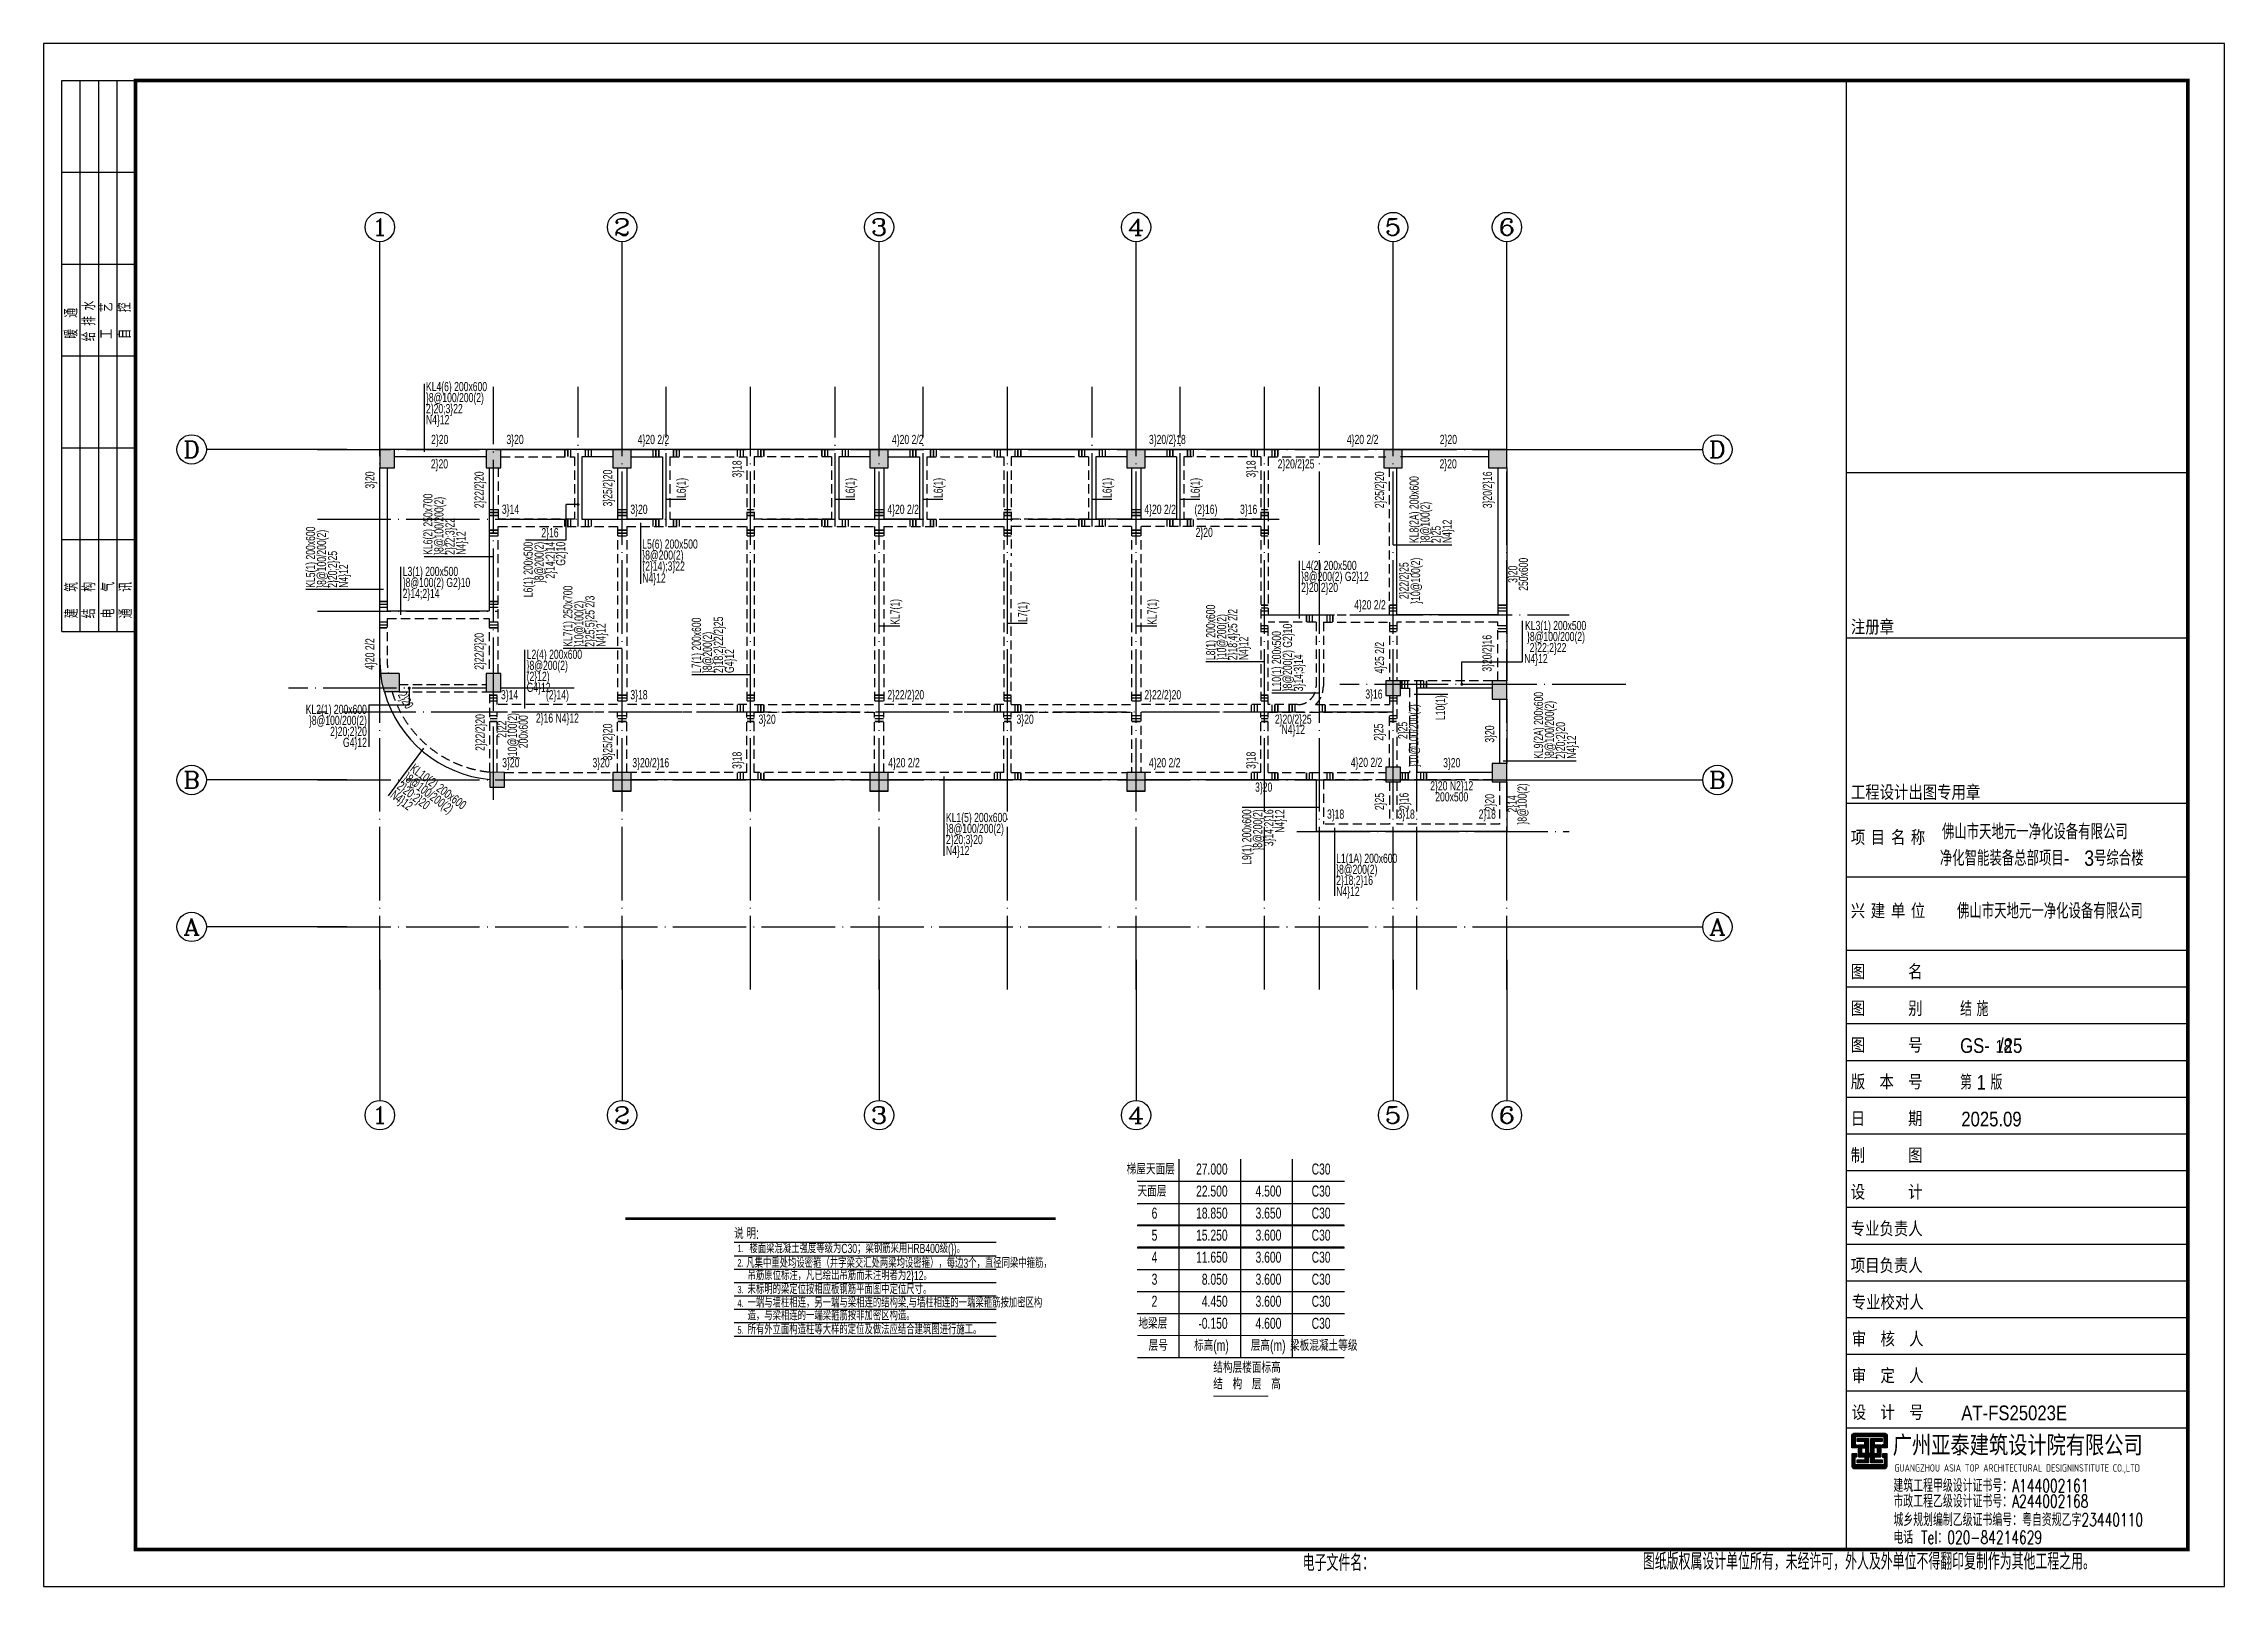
# Model space of a CAD drawing. Extents: x 299218 to 746073, y -331171 to -40619.
# Drawn here: x 597473 to 656873, y -208619 to -166619 of the extents above; entities that cross this region are included whole.
import ezdxf
from ezdxf.enums import TextEntityAlignment as Align

# ---------------------------------------------------------------- set-up
doc = ezdxf.new("R2010")
doc.units = 0
doc.header["$LTSCALE"] = 1000
doc.header["$MEASUREMENT"] = 0
doc.linetypes.add('DASHED', pattern=[0.375, 0.25, -0.125])
doc.linetypes.add('DOTE', pattern=[2.42, 2, -0.2, 0.02, -0.2])
for name, color, linetype in [('13', 4, 'Continuous'), ('14', 2, 'Continuous'), ('_0', 7, 'Continuous'), ('AXIS', 3, 'Continuous'), ('AXIS_TEXT', 7, 'Continuous'), ('DIM_SYMB', 3, 'Continuous'), ('DOTE', 1, 'Continuous'), ('PUB_TITLE', 4, 'Continuous'), ('TEXT', 7, 'Continuous'), ('X向主梁密箍', 7, 'Continuous'), ('X向主梁编号', 6, 'Continuous'), ('X向主梁钢筋', 7, 'Continuous'), ('X向主梁集中标注', 7, 'Continuous'), ('X向次梁密箍', 7, 'Continuous'), ('X向次梁编号', 7, 'Continuous'), ('X向次梁钢筋', 7, 'Continuous'), ('X向次梁集中标注', 7, 'Continuous'), ('Y向主梁密箍', 7, 'Continuous'), ('Y向主梁编号', 6, 'Continuous'), ('Y向主梁钢筋', 2, 'Continuous'), ('Y向主梁集中标注', 2, 'Continuous'), ('Y向次梁密箍', 7, 'Continuous'), ('Y向次梁编号', 7, 'Continuous'), ('Y向次梁钢筋', 7, 'Continuous'), ('Y向次梁集中标注', 7, 'Continuous'), ('柱线', 2, 'Continuous'), ('梁实线', 4, 'Continuous'), ('梁楼面标高', 7, 'Continuous'), ('梁虚线', 4, 'DASHED'), ('节点大样钢筋', 6, 'Continuous')]:
    doc.layers.add(name, color=color, linetype=linetype)
doc.styles.add('_HZTXT', font='gs_txt.shx', dxfattribs={"width": 0.8, "bigfont": 'gs_hztxt.shx'})
doc.styles.add('_TCH_AXIS', font='COMPLEX', dxfattribs={"bigfont": 'GBCBIG'})
doc.styles.add('COMPLEX', font='COMPLEX')
doc.styles.add('GS_Rein', font='GS_TXT.shx', dxfattribs={"width": 0.7, "bigfont": 'GS_HZTXT.shx'})
doc.styles.add('HT', font='')
doc.styles.add('HZTXT', font='txt.shx', dxfattribs={"bigfont": 'hztxt.shx'})
doc.styles.add('hztxt0', font='romans.shx', dxfattribs={"bigfont": 'gbcbig0.shx'})
doc.styles.get("Standard").update_dxf_attribs({"font": 'gbenor.shx', "bigfont": 'gbcbig.shx'})
doc.styles.add('宋体', font='')
doc.styles.get('HT').set_extended_font_data('SimHei')
doc.styles.get('宋体').set_extended_font_data('SimSun')

msp = doc.modelspace()

# ---------------------------------------------------------------- texts
at = {"layer": '13', "color": 2, "style": '_HZTXT', "width": 0.85}
msp.add_text('18', height=350, dxfattribs=at).set_placement((650638.4, -194090.9))
at = {"layer": 'TEXT', "style": 'GS_Rein', "width": 0.7}
for s, height, p in [('说 明:', 300, (616279.2, -199158.7, 300)), ('1.', 200, (616373, -199519.2, 300)), ('2.', 200, (616370.2, -199912.2, 300)), (' 凡集中重处均设密箍（井字梁交汇处两梁均设密箍），每边3个，直径同梁中箍筋，', 250, (616547.4, -199945.7, 300)), ('吊筋原位标注，凡已绘出吊筋而未注明者为2}12。', 250, (616647.5, -200280.1, 300)), ('3.', 200, (616370.2, -200640.8, 300)), ('未标明的梁定位按相应板钢筋平面图中定位尺寸。', 250, (616646.5, -200660.4, 300)), ('一端与墙柱相连，另一端与梁相连的结构梁,与墙柱相连的一端梁箍筋按加密区构', 250, (616646.5, -201025.9, 300)), ('4.', 200, (616370.2, -201010.7, 300)), ('造，与梁相连的一端梁箍筋按非加密区构造。', 250, (616647.5, -201373.6, 300)), ('5.', 200, (616370.2, -201739.8, 300)), ('所有外立面构造柱等大样的定位及做法应结合建筑图进行施工。', 250, (616646.5, -201754.9, 300))]:
    msp.add_text(s, height=height, dxfattribs=at).set_placement(p)
at = {"layer": 'TEXT', "color": 4, "style": 'GS_Rein', "width": 0.7}
msp.add_text('楼面梁混凝土强度等级为C30；梁钢筋采用HRB400级(})。', height=250, dxfattribs=at).set_placement((616698.8, -199545.6))
at = {"layer": 'X向主梁编号', "color": 91, "style": 'GS_Rein', "width": 0.7}
for s, p in [('KL4(6) 200x600', (607887.4, -175830)), ('KL1(5) 200x600', (622051.1, -187562))]:
    msp.add_text(s, height=250, dxfattribs=at).set_placement(p, align=Align.TOP_LEFT)
for s, p in [('KL3(1) 200x500', (639490, -182335.7)), ('KL2(1) 200x600', (606277.7, -184618.1))]:
    msp.add_text(s, height=250, dxfattribs=at).set_placement(p, align=Align.TOP_RIGHT)
msp.add_text('KL10(2) 200x600', height=250, rotation=323, dxfattribs=at).set_placement((607583.9, -186204.7), align=Align.TOP_LEFT)
at = {"layer": 'X向主梁钢筋', "color": 91, "style": 'GS_Rein', "width": 0.7}
for s, p in [('2}20', (608027.6, -177595.6)), ('3}20', (610080.4, -177595.6)), ('4}20 2/2', (613655.4, -177595.6)), ('4}20 2/2', (620580.4, -177595.6)), ('3}20/2}18', (627580.4, -177595.6)), ('3}20', (609964.2, -186395.6)), ('3}20', (612423.2, -186395.6)), ('3}20/2}16', (613509.2, -186395.6)), ('4}20 2/2', (620479.4, -186395.6)), ('4}20 2/2', (627580.4, -186395.6))]:
    msp.add_text(s, height=250, dxfattribs=at).set_placement(p, align=Align.BOTTOM_LEFT)
for s, p in [('4}20 2/2', (633830.4, -177595.6)), ('2}20', (635971.1, -177595.6)), ('4}20 2/2', (633937.9, -186385.9)), ('3}20', (636062.5, -186395.6))]:
    msp.add_text(s, height=250, dxfattribs=at).set_placement(p, align=Align.BOTTOM_RIGHT)
for s, p in [('2}20', (608255.4, -177935.6)), ('2}20/2}25', (631587.2, -177935.6)), ('2}20', (635730.4, -177935.6)), ('3}20', (630705.4, -186735.6)), ('2}20 N2}12', (635827.8, -186699.8)), ('200x500', (635827.8, -186999.8))]:
    msp.add_text(s, height=250, dxfattribs=at).set_placement(p, align=Align.TOP_CENTER)
msp.add_text('2}20', height=250, rotation=299.815315, dxfattribs=at).set_placement((607050.2, -184386.7), align=Align.BOTTOM_LEFT)
at = {"layer": 'X向主梁集中标注', "color": 91, "style": 'GS_Rein', "width": 0.7}
for s, p in [('}8@100/200(2)', (607887.4, -176130)), ('2}20;3}22', (607887.4, -176430)), ('N4}12', (607887.4, -176730)), ('}8@100/200(2)', (622051.1, -187862)), ('2}20;3}20', (622051.1, -188162)), ('N4}12', (622051.1, -188462))]:
    msp.add_text(s, height=250, dxfattribs=at).set_placement(p, align=Align.TOP_LEFT)
for s, p in [('}8@100/200(2)', (639456.4, -182635.7)), ('2}22;2}22', (638951.5, -182935.7)), ('N4}12', (638440, -183235.7)), ('}8@100/200(2)', (606277.7, -184918.1)), ('2}20;2}20', (606277.7, -185218.1)), ('G4}12', (606277.7, -185518.1))]:
    msp.add_text(s, height=250, dxfattribs=at).set_placement(p, align=Align.TOP_RIGHT)
for s, p in [('}8@100/200(2)', (607404.8, -186445.4)), ('N4}12', (607046.6, -186926.8)), ('2}20;2}20', (607225.7, -186686.1))]:
    msp.add_text(s, height=250, rotation=323, dxfattribs=at).set_placement(p, align=Align.TOP_LEFT)
at = {"layer": 'X向次梁编号', "color": 91, "style": 'GS_Rein', "width": 0.7}
for s, p in [('L5(6) 200x500', (613780.4, -180118.1)), ('L3(1) 200x500', (607255.4, -180863.1)), ('L4(2) 200x500', (631728.4, -180699.5)), ('L2(4) 200x600', (610630.4, -183119.1)), ('L1(1A) 200x600', (632680.4, -188673.1))]:
    msp.add_text(s, height=250, dxfattribs=at).set_placement(p, align=Align.TOP_LEFT)
at = {"layer": 'X向次梁钢筋', "color": 91, "style": 'GS_Rein', "width": 0.7}
for s, p in [('3}14', (609955.4, -179495.6)), ('3}20', (613455.4, -179495.6)), ('4}20 2/2', (620455.4, -179495.6)), ('4}20 2/2', (627455.4, -179495.6)), ('3}14', (609930.4, -184545.6)), ('3}18', (613455.4, -184545.6)), ('2}22/2}20', (620455.4, -184545.6)), ('2}22/2}20', (627455.4, -184545.6)), ('3}18', (632430.4, -187795.6)), ('3}18', (634352.2, -187795.6))]:
    msp.add_text(s, height=250, dxfattribs=at).set_placement(p, align=Align.BOTTOM_LEFT)
for s, p in [('(2}16)', (629444.8, -179495.6)), ('3}16', (630530.4, -179495.6)), ('4}20 2/2', (634030.4, -182095.6)), ('3}16', (633942.9, -184527.7)), ('2}18', (637030.4, -187795.6))]:
    msp.add_text(s, height=250, dxfattribs=at).set_placement(p, align=Align.BOTTOM_RIGHT)
for s, p in [('2}16', (611265.5, -179807.2)), ('2}20', (629085.5, -179798)), ('2}16 N4}12', (611467.9, -184855.2)), ('3}20', (617180, -184885.6)), ('3}20', (624207.3, -184885.6)), ('2}20/2}25', (631510.1, -184885.6)), ('N4}12', (631510.1, -185163.5))]:
    msp.add_text(s, height=250, dxfattribs=at).set_placement(p, align=Align.TOP_CENTER)
msp.add_text('(2}14)', height=250, dxfattribs=at).set_placement((611467.9, -184545.6), align=Align.BOTTOM_CENTER)
at = {"layer": 'X向次梁集中标注', "color": 91, "style": 'GS_Rein', "width": 0.7}
for s, p in [('}8@200(2)', (613780.4, -180418.1)), ('}8@100(2) G2}10', (607255.4, -181163.1)), ('(2}14);3}22', (613780.4, -180718.1)), ('N4}12', (613780.4, -181043.5)), ('}8@200(2) G2}12', (631728.4, -180999.5)), ('2}14;2}14', (607255.4, -181463.1)), ('2}20;2}20', (631728.4, -181299.5)), ('}8@200(2)', (610630.4, -183419.1)), ('G4}12', (610630.4, -184019.1)), ('(2}12)', (610630.4, -183719.1)), ('}8@200(2)', (632680.4, -188973.1)), ('2}18;2}16', (632680.4, -189273.1)), ('N4}12', (632680.4, -189573.1))]:
    msp.add_text(s, height=250, dxfattribs=at).set_placement(p, align=Align.TOP_LEFT)
at = {"layer": 'Y向主梁编号', "color": 91, "style": 'GS_Rein', "width": 0.7}
for s, p in [('KL8(2A) 200x600', (634676.9, -180215.6)), ('KL6(2) 250x700', (607814.9, -180535.6)), ('KL5(1) 200x600', (604617.9, -181432.7)), ('KL7(1) 250x700', (611627.9, -183040.6)), ('KL9(2A) 200x600', (638065.4, -186090.6))]:
    msp.add_text(s, height=250, rotation=90, dxfattribs=at).set_placement(p, align=Align.TOP_LEFT)
for p in [(620540.4, -182090.6), (627540.4, -182090.6)]:
    msp.add_text('KL7(1)', height=250, rotation=90, dxfattribs=at).set_placement(p, align=Align.TOP_CENTER)
at = {"layer": 'Y向主梁钢筋', "color": 91, "style": 'GS_Rein', "width": 0.7}
for s, p in [('3}20', (606560.4, -178265.6)), ('2}22/2}20', (609535.4, -178265.6)), ('3}25/2}20', (613035.4, -178217.6)), ('2}25/2}20', (634060.4, -178265.6)), ('3}20/2}16', (636999.8, -178265.6)), ('3}20/2}16', (636988.6, -182715.4))]:
    msp.add_text(s, height=250, rotation=90, dxfattribs=at).set_placement(p, align=Align.BOTTOM_RIGHT)
for s, p in [('2}22/2}25', (634400.4, -181240.9)), ('}10@100(2)', (634716.6, -181240.9)), ('3}20', (637366.6, -181065.6)), ('}10@100/200(2)', (634665.3, -185458)), ('2}22', (609828.7, -185283.3)), ('}10@100(2)', (610116.3, -185469.9)), ('200x600', (610411.9, -185353.3)), ('2}25', (634369.3, -185315.6)), ('2}16', (634400.4, -187248)), ('2}14', (637349.8, -187318.4)), ('}8@100(2)', (637620.7, -187318.4))]:
    msp.add_text(s, height=250, rotation=90, dxfattribs=at).set_placement(p, align=Align.TOP_CENTER)
at = {"layer": 'Y向主梁钢筋', "color": 2, "style": 'GS_Rein', "width": 0.7}
msp.add_text('250x600', height=250, rotation=90, dxfattribs=at).set_placement((637653.6, -181065.6), align=Align.TOP_CENTER)
at = {"layer": 'Y向主梁钢筋', "color": 91, "style": 'GS_Rein', "width": 0.7}
for s, p in [('4}20 2/2', (606560.4, -183665.6)), ('2}22/2}20', (609535.4, -183665.6)), ('4}25 2/2', (634060.4, -183765.6)), ('2}22/2}20', (609560.4, -185875)), ('3}25/2}20', (613035.4, -186133.8)), ('2}25', (634035.4, -185598.5)), ('2}25', (634060.4, -187486.6)), ('2}20', (637060.4, -187515.6))]:
    msp.add_text(s, height=250, rotation=90, dxfattribs=at).set_placement(p, align=Align.BOTTOM_LEFT)
msp.add_text('3}20', height=250, rotation=90, dxfattribs=at).set_placement((637060.4, -185415.6), align=Align.BOTTOM_CENTER)
at = {"layer": 'Y向主梁集中标注', "color": 91, "style": 'GS_Rein', "width": 0.7}
for s, p in [('}8@100/200(2)', (608114.9, -180535.6)), ('}8@100(2)', (634976.9, -180215.6)), ('}8@100/200(2)', (604917.9, -181432.7)), ('2}22;3}22', (608414.9, -180535.6)), ('N4}12', (608714.9, -180535.6)), ('2}25', (635276.9, -180215.6)), ('N4}12', (635576.9, -180215.6)), ('2}20;2}25', (605217.9, -181432.7)), ('N4}12', (605517.9, -181432.7)), ('2}25;5}25 2/3', (612227.9, -183040.6)), ('}10@100(2)', (611927.9, -183040.6)), ('N4}12', (612527.9, -183040.6)), ('}8@100/200(2)', (638365.4, -186090.6)), ('2}20;2}20', (638665.4, -186090.6)), ('N4}12', (638965.4, -186090.6))]:
    msp.add_text(s, height=250, rotation=90, dxfattribs=at).set_placement(p, align=Align.TOP_LEFT)
at = {"layer": 'Y向次梁编号', "color": 91, "style": 'GS_Rein', "width": 0.7}
for s, p in [('L6(1)', (614715.4, -178715.6)), ('L6(1)', (619315.4, -178715.6)), ('L6(1)', (621715.4, -178715.6)), ('L6(1)', (626315.4, -178715.6)), ('L6(1)', (628715.4, -178715.6)), ('L7(1)', (624015.4, -182090.6)), ('L10(1)', (635391.6, -184696.7))]:
    msp.add_text(s, height=250, rotation=90, dxfattribs=at).set_placement(p, align=Align.TOP_CENTER)
for s, p in [('L6(1) 200x500', (610545.4, -180182.1)), ('L9(1) 200x600', (630117.9, -187465.6))]:
    msp.add_text(s, height=250, rotation=90, dxfattribs=at).set_placement(p, align=Align.TOP_RIGHT)
for s, p in [('L7(1) 200x600', (615127.9, -183754.1)), ('L8(1) 200x600', (629133.9, -183403.1)), ('L10(1) 200x500', (630927.9, -184251.7))]:
    msp.add_text(s, height=250, rotation=90, dxfattribs=at).set_placement(p, align=Align.TOP_LEFT)
at = {"layer": 'Y向次梁钢筋', "color": 91, "style": 'GS_Rein', "width": 0.7}
for p in [(616560.4, -177965.6), (630560.4, -177965.6)]:
    msp.add_text('3}18', height=250, rotation=90, dxfattribs=at).set_placement(p, align=Align.BOTTOM_RIGHT)
for p in [(616560.4, -186365.6), (630560.4, -186365.6)]:
    msp.add_text('3}18', height=250, rotation=90, dxfattribs=at).set_placement(p, align=Align.BOTTOM_LEFT)
at = {"layer": 'Y向次梁集中标注', "color": 91, "style": 'GS_Rein', "width": 0.7}
for s, p in [('}8@200(2)', (610845.4, -180182.1)), ('2}14;2}14', (611145.4, -180182.1)), ('G2}10', (611433.1, -180182.1)), ('}8@200(2)', (630417.9, -187465.6)), ('3}14;2}16', (630717.9, -187465.6)), ('N4}12', (631017.9, -187465.6))]:
    msp.add_text(s, height=250, rotation=90, dxfattribs=at).set_placement(p, align=Align.TOP_RIGHT)
for s, p in [('2}18;2}22/2}25', (615727.9, -183754.1)), ('}10@200(2)', (629433.9, -183403.1)), ('2}18;4}25 2/2', (629733.9, -183403.1)), ('}8@200(2)', (615427.9, -183754.1)), ('N4}12', (630033.9, -183403.1)), ('}8@200(2) G2}10', (631227.9, -184251.7)), ('G4}12', (616027.9, -183754.1)), ('3}14;3}14', (631527.9, -184251.7))]:
    msp.add_text(s, height=250, rotation=90, dxfattribs=at).set_placement(p, align=Align.TOP_LEFT)

# ---------------------------------------------------------------- blocks, each defined once
blk = doc.blocks.new('标准层梁板模板')
at = {"layer": '梁实线'}
for p, q in [((-1103435, -580019), (-1105935, -580019)), ((-1103435, -580219), (-1105935, -580219)), ((-1099985, -580019), (-1103035, -580019)), ((-1099985, -580219), (-1100835, -580219)), ((-1100835, -580219), (-1100835, -581919)), ((-1092985, -580019), (-1099485, -580019)), ((-1099485, -580219), (-1098635, -580219)), ((-1098635, -580219), (-1098635, -581919)), ((-1092985, -580219), (-1093835, -580219)), ((-1093835, -580219), (-1093835, -581919)), ((-1085985, -580019), (-1092485, -580019)), ((-1092485, -580219), (-1091635, -580219)), ((-1091635, -580219), (-1091635, -581919)), ((-1085985, -580219), (-1086835, -580219)), ((-1086835, -580219), (-1086835, -581919)), ((-1078935, -580019), (-1085485, -580019)), ((-1084635, -580219), (-1085485, -580219)), ((-1084635, -580219), (-1084635, -581919)), ((-1076135, -580019), (-1078535, -580019)), ((-1076135, -580219), (-1078535, -580219)), ((-1106335, -585713), (-1106335, -580519)), ((-1106135, -580519), (-1106135, -584419)), ((-1103360, -580519), (-1103360, -584419)), ((-1099860, -580519), (-1099860, -581919)), ((-1099610, -580519), (-1099610, -581919)), ((-1092860, -580519), (-1092860, -581919)), ((-1092610, -580519), (-1092610, -581919)), ((-1085860, -580519), (-1085860, -581919)), ((-1085610, -580519), (-1085610, -581919)), ((-1078635, -584519), (-1078635, -580519)), ((-1075885, -580519), (-1075885, -584519)), ((-1075635, -580519), (-1075635, -586319)), ((-1100835, -581919), (-1099860, -581919)), ((-1098635, -581919), (-1099610, -581919)), ((-1093835, -581919), (-1092860, -581919)), ((-1091635, -581919), (-1092610, -581919)), ((-1085860, -581919), (-1086835, -581919)), ((-1084635, -581919), (-1085610, -581919)), ((-1106135, -584419), (-1103360, -584419)), ((-1075885, -584519), (-1078635, -584519)), ((-1076035, -586519), (-1078085, -586519)), ((-1078085, -586519), (-1078085, -588819)), ((-1075835, -586819), (-1075835, -588569)), ((-1075635, -586819), (-1075635, -588569)), ((-1102935, -589019), (-1099985, -589019)), ((-1092985, -589019), (-1099485, -589019)), ((-1085985, -589019), (-1092485, -589019)), ((-1080835, -589019), (-1085485, -589019)), ((-1080835, -589019), (-1080835, -590419)), ((-1076035, -588819), (-1078085, -588819)), ((-1075635, -589069), (-1075635, -590419)), ((-1075635, -590419), (-1080835, -590419))]:
    blk.add_line(p, q, dxfattribs=at)
for centre, radius, start, end in [((-1103235, -585713), 3100, 180, 187.52688), ((-1103035, -585719), 3300, 195.82662, 264.78427)]:
    blk.add_arc(centre, radius, start, end, dxfattribs=at)
at = {"layer": '梁虚线'}
for p, q in [((-1103035, -580219), (-1101035, -580219)), ((-1101035, -580219), (-1101035, -581919)), ((-1098435, -580219), (-1096335, -580219)), ((-1098435, -580219), (-1098435, -581919)), ((-1096335, -580219), (-1096335, -581919)), ((-1094035, -580219), (-1096135, -580219)), ((-1096135, -580219), (-1096135, -581919)), ((-1094035, -580219), (-1094035, -581919)), ((-1091435, -580219), (-1089335, -580219)), ((-1091435, -580219), (-1091435, -581919)), ((-1089335, -580219), (-1089335, -581919)), ((-1087535, -580219), (-1089135, -580219)), ((-1089135, -580219), (-1089135, -582919)), ((-1087035, -580219), (-1089135, -580219)), ((-1087035, -580219), (-1087035, -581919)), ((-1082335, -580219), (-1084435, -580219)), ((-1084435, -580219), (-1084435, -581919)), ((-1082335, -580219), (-1082335, -581919)), ((-1082135, -580219), (-1078935, -580219)), ((-1082135, -580219), (-1082135, -584519)), ((-1103110, -580519), (-1103110, -581919)), ((-1078835, -584519), (-1078835, -580519)), ((-1101035, -581919), (-1103110, -581919)), ((-1103110, -582119), (-1099860, -582119)), ((-1103110, -586119), (-1103110, -582119)), ((-1099860, -582119), (-1099860, -586969)), ((-1099610, -582119), (-1096335, -582119)), ((-1099610, -582119), (-1099610, -586969)), ((-1098435, -581919), (-1096335, -581919)), ((-1096335, -582119), (-1096335, -586969)), ((-1094035, -581919), (-1096135, -581919)), ((-1096135, -582119), (-1092860, -582119)), ((-1096135, -582119), (-1096135, -586969)), ((-1092860, -582119), (-1092860, -586969)), ((-1092610, -582119), (-1089335, -582119)), ((-1092610, -582119), (-1092610, -586969)), ((-1091435, -581919), (-1089335, -581919)), ((-1089335, -582119), (-1089335, -586969)), ((-1087035, -581919), (-1089135, -581919)), ((-1085860, -582119), (-1089135, -582119)), ((-1085860, -582119), (-1085860, -586969)), ((-1082335, -582119), (-1085610, -582119)), ((-1085610, -582119), (-1085610, -586969)), ((-1082335, -581919), (-1084435, -581919)), ((-1082335, -582119), (-1082335, -586969)), ((-1089135, -586969), (-1089135, -583119)), ((-1106135, -584619), (-1106135, -585728)), ((-1106135, -584619), (-1103360, -584619)), ((-1103360, -584619), (-1103360, -586119)), ((-1082135, -584519), (-1078835, -584519)), ((-1080835, -584719), (-1082135, -584719)), ((-1082135, -586969), (-1082135, -584719)), ((-1080835, -584719), (-1080835, -586469)), ((-1080635, -584719), (-1078835, -584719)), ((-1080635, -584719), (-1080635, -586469)), ((-1078835, -584719), (-1078835, -586319)), ((-1075885, -584719), (-1078635, -584719)), ((-1078635, -584719), (-1078635, -586319)), ((-1075885, -586319), (-1075885, -584719)), ((-1105810, -586419), (-1103435, -586419)), ((-1105810, -586619), (-1103435, -586619)), ((-1103335, -588805), (-1103335, -586619)), ((-1103135, -586969), (-1103135, -586619)), ((-1078835, -586719), (-1078835, -586969)), ((-1078635, -586719), (-1078635, -588669)), ((-1076035, -586319), (-1078535, -586319)), ((-1078535, -586519), (-1078285, -586519)), ((-1078285, -586519), (-1078285, -588819)), ((-1099860, -586969), (-1103135, -586969)), ((-1099860, -587169), (-1103135, -587169)), ((-1103135, -588812), (-1103135, -587169)), ((-1099860, -588819), (-1099860, -587169)), ((-1096335, -586969), (-1099610, -586969)), ((-1096335, -587169), (-1099610, -587169)), ((-1099610, -588819), (-1099610, -587169)), ((-1096335, -588819), (-1096335, -587169)), ((-1096135, -586969), (-1092860, -586969)), ((-1096135, -587169), (-1092860, -587169)), ((-1096135, -588819), (-1096135, -587169)), ((-1092860, -588819), (-1092860, -587169)), ((-1089335, -586969), (-1092610, -586969)), ((-1089335, -587169), (-1092610, -587169)), ((-1092610, -588819), (-1092610, -587169)), ((-1089335, -588819), (-1089335, -587169)), ((-1089135, -586969), (-1085860, -586969)), ((-1089135, -587169), (-1085860, -587169)), ((-1089135, -588819), (-1089135, -587169)), ((-1085860, -587169), (-1085860, -588819)), ((-1082335, -586969), (-1085610, -586969)), ((-1082335, -587169), (-1085610, -587169)), ((-1085610, -587169), (-1085610, -588819)), ((-1082335, -588819), (-1082335, -587169)), ((-1081335, -586969), (-1082135, -586969)), ((-1082135, -587169), (-1078835, -587169)), ((-1082135, -588819), (-1082135, -587169)), ((-1080845, -586969), (-1078835, -586969)), ((-1078835, -588669), (-1078835, -587169)), ((-1102935, -588819), (-1099985, -588819)), ((-1096335, -588819), (-1099485, -588819)), ((-1092985, -588819), (-1096135, -588819)), ((-1089335, -588819), (-1092485, -588819)), ((-1089135, -588819), (-1085985, -588819)), ((-1082335, -588819), (-1085485, -588819)), ((-1082135, -588819), (-1078935, -588819)), ((-1078935, -589019), (-1080635, -589019)), ((-1080635, -589019), (-1080635, -590219)), ((-1078835, -589069), (-1078835, -590219)), ((-1078635, -589069), (-1078635, -590219)), ((-1078535, -588819), (-1078285, -588819)), ((-1076035, -589019), (-1078535, -589019)), ((-1075835, -589069), (-1075835, -590219)), ((-1078835, -590219), (-1080635, -590219)), ((-1075835, -590219), (-1078635, -590219))]:
    blk.add_line(p, q, dxfattribs=at)
for centre, radius, start, end in [((-1103035, -585719), 3100, 180, 187.41367), ((-1103035, -585719), 3100, 196.87727, 264.44674), ((-1081335, -586469), 500, 270, 0), ((-1081335, -586469), 700, 314.41531, 0)]:
    blk.add_arc(centre, radius, start, end, dxfattribs=at)
blk = doc.blocks.new('4层以上墙柱模板')
at = {"layer": '柱线', "color": 6}
for points in [[(-1111089, -374273), (-1110689, -374273), (-1110689, -373773), (-1111089, -373773)], [(-1108189, -374273), (-1107789, -374273), (-1107789, -373773), (-1108189, -373773)], [(-1104739, -374273), (-1104239, -374273), (-1104239, -373773), (-1104739, -373773)], [(-1097739, -374273), (-1097239, -374273), (-1097239, -373773), (-1097739, -373773)], [(-1090739, -374273), (-1090239, -374273), (-1090239, -373773), (-1090739, -373773)], [(-1083739, -374273), (-1083239, -374273), (-1083239, -373773), (-1083739, -373773)], [(-1080889, -374273), (-1080389, -374273), (-1080389, -373773), (-1080889, -373773)], [(-1108189, -380373), (-1107789, -380373), (-1107789, -379873), (-1108189, -379873)], [(-1083689, -380473), (-1083289, -380473), (-1083289, -380073), (-1083689, -380073)], [(-1080789, -380573), (-1080389, -380573), (-1080389, -380073), (-1080789, -380073)], [(-1083689, -382823), (-1083289, -382823), (-1083289, -382423), (-1083689, -382423)], [(-1080789, -382823), (-1080389, -382823), (-1080389, -382323), (-1080789, -382323)], [(-1108089, -382973), (-1107689, -382973), (-1107689, -382573), (-1108089, -382558)], [(-1104739, -383073), (-1104239, -383073), (-1104239, -382573), (-1104739, -382573)], [(-1097739, -383073), (-1097239, -383073), (-1097239, -382573), (-1097739, -382573)], [(-1090739, -383073), (-1090239, -383073), (-1090239, -382573), (-1090739, -382573)]]:
    blk.add_lwpolyline(points, close=True, dxfattribs=at)
for points in [[(-1110563, -379873), (-1111064, -379873)], [(-1110963, -380373), (-1110990, -380273), (-1111023, -380144), (-1111064, -379873)], [(-1110563, -379873), (-1110563, -380373), (-1110963, -380373)]]:
    blk.add_lwpolyline(points, dxfattribs=at)
blk = doc.blocks.new('_AXISO')
blk.add_circle((0, 0), 0.5)
at = {"layer": 'AXIS_TEXT', "style": 'COMPLEX', "width": 1.041667}
blk.add_attdef('A', text='', height=0.56, dxfattribs=at).set_placement((-0.25, -0.28), (0.25, -0.28), align=Align.FIT)
blk = doc.blocks.new('zw-05')
at = {"layer": 'AXIS'}
for p, q in [((610513, -134766), (610513, -130013)), ((617113, -134766), (617113, -130013)), ((624113, -134766), (624113, -130013)), ((631113, -134766), (631113, -130013)), ((638113, -134766), (638113, -130013)), ((641213, -134766), (641213, -130013)), ((609613, -135666), (605788, -135666)), ((642113, -135666), (646547, -135666)), ((609613, -144666), (605788, -144666)), ((642113, -144666), (646547, -144666)), ((609613, -148666), (605788, -148666)), ((642113, -148666), (646547, -148666)), ((610513, -149566), (610513, -153391)), ((617113, -149566), (617113, -153391)), ((624113, -149566), (624113, -153391)), ((631113, -149566), (631113, -153391)), ((638113, -149566), (638113, -153391)), ((641213, -149566), (641213, -153391))]:
    blk.add_line(p, q, dxfattribs=at)
at = {"layer": 'DOTE', "linetype": 'DOTE'}
for p, q in [((610513, -150366), (610513, -133966)), ((613613, -145206), (613613, -133966)), ((615913, -137766), (615913, -133966)), ((617113, -150366), (617113, -133966)), ((618313, -137766), (618313, -133966)), ((620613, -150366), (620613, -133966)), ((622913, -137766), (622913, -133966)), ((624113, -150366), (624113, -133966)), ((625313, -137766), (625313, -133966)), ((627613, -150366), (627613, -133966)), ((629913, -137766), (629913, -133966)), ((631113, -150366), (631113, -133966)), ((632313, -137766), (632313, -133966)), ((634613, -150366), (634613, -133966)), ((636113, -150366), (636113, -133966)), ((638113, -150366), (638113, -133966)), ((641213, -150366), (641213, -133966)), ((608813, -135666), (642913, -135666)), ((608813, -137566), (635091, -137566)), ((608813, -140066), (613738, -140066)), ((634513, -140166), (642913, -140166)), ((638763, -150366), (638763, -141966)), ((615811, -142166), (608024, -142166)), ((644449, -142066), (636662, -142066)), ((638113, -142816), (608813, -142816)), ((608813, -144666), (642913, -144666)), ((635490, -146066), (642913, -146066)), ((608813, -148666), (642913, -148666))]:
    blk.add_line(p, q, dxfattribs=at)
at = {"layer": 'AXIS'}
ref = blk.add_blockref('_AXISO', (610513, -129613), dxfattribs=dict(at, xscale=800, yscale=800, zscale=800))
ref.add_attrib('A', '1', dxfattribs={"layer": 'AXIS_TEXT', "height": 453, "style": '_TCH_AXIS', "width": 2.333333}).set_placement((610287, -129839), (610740, -129839), align=Align.FIT)
ref = blk.add_blockref('_AXISO', (617113, -129613), dxfattribs=dict(at, xscale=800, yscale=800, zscale=800))
ref.add_attrib('A', '2', dxfattribs={"layer": 'AXIS_TEXT', "height": 453, "style": '_TCH_AXIS', "width": 1.5}).set_placement((616887, -129839), (617340, -129839), align=Align.FIT)
ref = blk.add_blockref('_AXISO', (624113, -129613), dxfattribs=dict(at, xscale=800, yscale=800, zscale=800))
ref.add_attrib('A', '3', dxfattribs={"layer": 'AXIS_TEXT', "height": 453, "style": '_TCH_AXIS', "width": 1.5}).set_placement((623887, -129839), (624340, -129839), align=Align.FIT)
ref = blk.add_blockref('_AXISO', (631113, -129613), dxfattribs=dict(at, xscale=800, yscale=800, zscale=800))
ref.add_attrib('A', '4', dxfattribs={"layer": 'AXIS_TEXT', "height": 453, "style": '_TCH_AXIS', "width": 1.3125}).set_placement((630887, -129839), (631340, -129839), align=Align.FIT)
ref = blk.add_blockref('_AXISO', (638113, -129613), dxfattribs=dict(at, xscale=800, yscale=800, zscale=800))
ref.add_attrib('A', '5', dxfattribs={"layer": 'AXIS_TEXT', "height": 453, "style": '_TCH_AXIS', "width": 1.5}).set_placement((637887, -129839), (638340, -129839), align=Align.FIT)
ref = blk.add_blockref('_AXISO', (641213, -129613), dxfattribs=dict(at, xscale=800, yscale=800, zscale=800))
ref.add_attrib('A', '6', dxfattribs={"layer": 'AXIS_TEXT', "height": 453, "style": '_TCH_AXIS', "width": 1.5}).set_placement((640987, -129839), (641440, -129839), align=Align.FIT)
ref = blk.add_blockref('_AXISO', (605388, -135666), dxfattribs=dict(at, xscale=800, yscale=800, zscale=800))
ref.add_attrib('A', 'D', dxfattribs={"layer": 'AXIS_TEXT', "height": 453, "style": '_TCH_AXIS', "width": 1.235294}).set_placement((605162, -135892), (605615, -135892), align=Align.FIT)
ref = blk.add_blockref('_AXISO', (646947, -135666), dxfattribs=dict(at, xscale=800, yscale=800, zscale=800))
ref.add_attrib('A', 'D', dxfattribs={"layer": 'AXIS_TEXT', "height": 453, "style": '_TCH_AXIS', "width": 1.235294}).set_placement((646720, -135892), (647173, -135892), align=Align.FIT)
ref = blk.add_blockref('_AXISO', (605388, -144666), dxfattribs=dict(at, xscale=800, yscale=800, zscale=800))
ref.add_attrib('A', 'B', dxfattribs={"layer": 'AXIS_TEXT', "height": 453, "style": '_TCH_AXIS', "width": 1.235294}).set_placement((605162, -144892), (605615, -144892), align=Align.FIT)
ref = blk.add_blockref('_AXISO', (646947, -144666), dxfattribs=dict(at, xscale=800, yscale=800, zscale=800))
ref.add_attrib('A', 'B', dxfattribs={"layer": 'AXIS_TEXT', "height": 453, "style": '_TCH_AXIS', "width": 1.235294}).set_placement((646720, -144892), (647173, -144892), align=Align.FIT)
ref = blk.add_blockref('_AXISO', (605388, -148666), dxfattribs=dict(at, xscale=800, yscale=800, zscale=800))
ref.add_attrib('A', 'A', dxfattribs={"layer": 'AXIS_TEXT', "height": 453, "style": '_TCH_AXIS', "width": 1.166667}).set_placement((605162, -148892), (605615, -148892), align=Align.FIT)
ref = blk.add_blockref('_AXISO', (646947, -148666), dxfattribs=dict(at, xscale=800, yscale=800, zscale=800))
ref.add_attrib('A', 'A', dxfattribs={"layer": 'AXIS_TEXT', "height": 453, "style": '_TCH_AXIS', "width": 1.166667}).set_placement((646720, -148892), (647173, -148892), align=Align.FIT)
ref = blk.add_blockref('_AXISO', (610513, -153791), dxfattribs=dict(at, xscale=800, yscale=800, zscale=800))
ref.add_attrib('A', '1', dxfattribs={"layer": 'AXIS_TEXT', "height": 453, "style": '_TCH_AXIS', "width": 2.333333}).set_placement((610287, -154017), (610740, -154017), align=Align.FIT)
ref = blk.add_blockref('_AXISO', (617113, -153791), dxfattribs=dict(at, xscale=800, yscale=800, zscale=800))
ref.add_attrib('A', '2', dxfattribs={"layer": 'AXIS_TEXT', "height": 453, "style": '_TCH_AXIS', "width": 1.5}).set_placement((616887, -154017), (617340, -154017), align=Align.FIT)
ref = blk.add_blockref('_AXISO', (624113, -153791), dxfattribs=dict(at, xscale=800, yscale=800, zscale=800))
ref.add_attrib('A', '3', dxfattribs={"layer": 'AXIS_TEXT', "height": 453, "style": '_TCH_AXIS', "width": 1.5}).set_placement((623887, -154017), (624340, -154017), align=Align.FIT)
ref = blk.add_blockref('_AXISO', (631113, -153791), dxfattribs=dict(at, xscale=800, yscale=800, zscale=800))
ref.add_attrib('A', '4', dxfattribs={"layer": 'AXIS_TEXT', "height": 453, "style": '_TCH_AXIS', "width": 1.3125}).set_placement((630887, -154017), (631340, -154017), align=Align.FIT)
ref = blk.add_blockref('_AXISO', (638113, -153791), dxfattribs=dict(at, xscale=800, yscale=800, zscale=800))
ref.add_attrib('A', '5', dxfattribs={"layer": 'AXIS_TEXT', "height": 453, "style": '_TCH_AXIS', "width": 1.5}).set_placement((637887, -154017), (638340, -154017), align=Align.FIT)
ref = blk.add_blockref('_AXISO', (641213, -153791), dxfattribs=dict(at, xscale=800, yscale=800, zscale=800))
ref.add_attrib('A', '6', dxfattribs={"layer": 'AXIS_TEXT', "height": 453, "style": '_TCH_AXIS', "width": 1.5}).set_placement((640987, -154017), (641440, -154017), align=Align.FIT)
blk = doc.blocks.new('梁板层高表')
at = {"layer": '梁楼面标高'}
for p, q in [((-1049101, -612643), (-1049101, -607243)), ((-1047421, -612643), (-1047421, -607243)), ((-1046011, -612643), (-1046011, -607243)), ((-1050241, -607843), (-1044601, -607843)), ((-1050241, -608443), (-1044601, -608443)), ((-1050241, -609043), (-1044601, -609043)), ((-1050241, -609643), (-1044601, -609643)), ((-1050241, -610243), (-1044601, -610243)), ((-1050241, -610843), (-1044601, -610843)), ((-1050241, -611443), (-1044601, -611443))]:
    blk.add_line(p, q, dxfattribs=at)
at = {"layer": '梁楼面标高', "const_width": 30}
for points in [[(-1050241, -612043), (-1044601, -612043)], [(-1050241, -612643), (-1044601, -612643)], [(-1048171, -613693), (-1046671, -613693)]]:
    blk.add_lwpolyline(points, dxfattribs=at)
at = {"layer": '梁楼面标高', "style": 'GS_Rein', "width": 0.7}
for s, p in [('梯屋天面层', (-1049219, -607749)), ('27.000', (-1047781, -607749)), ('C30', (-1044977, -607749)), ('天面层', (-1049448, -608349)), ('22.500', (-1047781, -608349)), ('4.500', (-1046317, -608349)), ('C30', (-1044977, -608349)), ('6', (-1049695, -608949)), ('18.850', (-1047781, -608949)), ('3.650', (-1046317, -608949)), ('C30', (-1044977, -608949)), ('5', (-1049695, -609549)), ('15.250', (-1047781, -609549)), ('3.600', (-1046317, -609549)), ('C30', (-1044977, -609549)), ('4', (-1049695, -610149)), ('11.650', (-1047781, -610149)), ('3.600', (-1046317, -610149)), ('C30', (-1044977, -610149)), ('3', (-1049695, -610749)), ('8.050', (-1047781, -610749)), ('3.600', (-1046317, -610749)), ('C30', (-1044977, -610749)), ('2', (-1049695, -611349)), ('4.450', (-1047781, -611349)), ('3.600', (-1046317, -611349)), ('C30', (-1044977, -611349)), ('地梁层', (-1049424, -611949)), ('-0.150', (-1047781, -611949)), ('4.600', (-1046317, -611949)), ('C30', (-1044977, -611949))]:
    blk.add_text(s, height=300, dxfattribs=at).set_placement(p, align=Align.BOTTOM_RIGHT)
for s, p in [('层号', (-1049671, -612549)), (' 标高(m)', (-1048261, -612549)), (' 层高(m)', (-1046716, -612549)), (' 梁板混凝土等级', (-1045201, -612549))]:
    blk.add_text(s, height=300, dxfattribs=at).set_placement(p, align=Align.BOTTOM_CENTER)
for s, p in [('结构层楼面标高', (-1048171, -613149)), ('结\u3000构\u3000层\u3000高', (-1048171, -613599))]:
    blk.add_text(s, height=300, dxfattribs=at).set_placement(p, align=Align.BOTTOM_LEFT)
blk = doc.blocks.new('ZZ4')
at = {"layer": '节点大样钢筋'}
h = blk.add_hatch(color=251, dxfattribs=at)
h.paths.add_polyline_path([(690372, -178166), (690872, -178166), (690872, -177666), (690372, -177666)])
h.paths.add_polyline_path([(683372, -178166), (683872, -178166), (683872, -177666), (683372, -177666)])
h.paths.add_polyline_path([(700322, -184466), (700722, -184466), (700722, -183966), (700322, -183966)])
h.paths.add_polyline_path([(700322, -186716), (700722, -186716), (700722, -186216), (700322, -186216)])
h.paths.add_polyline_path([(697422, -186716), (697822, -186716), (697822, -186316), (697422, -186316)])
h.paths.add_polyline_path([(697422, -184366), (697822, -184366), (697822, -183966), (697422, -183966)])
h.paths.add_polyline_path([(690372, -186966), (690872, -186966), (690872, -186466), (690372, -186466)])
h.paths.add_polyline_path([(683372, -186966), (683872, -186966), (683872, -186466), (683372, -186466)])
h.paths.add_polyline_path([(676372, -186966), (676872, -186966), (676872, -186466), (676372, -186466)])
h.paths.add_polyline_path([(672922, -184266), (673322, -184266), (673322, -183766), (672922, -183766)])
h.paths.add_polyline_path([(700222, -178166), (700722, -178166), (700722, -177666), (700222, -177666)])
h.paths.add_polyline_path([(697372, -178166), (697872, -178166), (697872, -177666), (697372, -177666)])
h.paths.add_polyline_path([(676372, -178166), (676872, -178166), (676872, -177666), (676372, -177666)])
h.paths.add_polyline_path([(672922, -178166), (673322, -178166), (673322, -177666), (672922, -177666)])
h.paths.add_polyline_path([(670022, -178166), (670422, -178166), (670422, -177666), (670022, -177666)])
h.paths.add_polyline_path([(673022, -186866), (673422, -186866), (673422, -186466), (673022, -186451)])
h.paths.add_polyline_path([(670147, -184266), (670121, -184166), (670087, -184037), (670046, -183766), (670547, -183766), (670547, -184266)])
at = {"layer": '柱线', "color": 6}
for points in [[(670022, -178166), (670422, -178166), (670422, -177666), (670022, -177666)], [(672922, -178166), (673322, -178166), (673322, -177666), (672922, -177666)], [(676372, -178166), (676872, -178166), (676872, -177666), (676372, -177666)], [(683372, -178166), (683872, -178166), (683872, -177666), (683372, -177666)], [(690372, -178166), (690872, -178166), (690872, -177666), (690372, -177666)], [(697372, -178166), (697872, -178166), (697872, -177666), (697372, -177666)], [(700222, -178166), (700722, -178166), (700722, -177666), (700222, -177666)], [(672922, -184266), (673322, -184266), (673322, -183766), (672922, -183766)], [(697422, -184366), (697822, -184366), (697822, -183966), (697422, -183966)], [(700322, -184466), (700722, -184466), (700722, -183966), (700322, -183966)], [(673022, -186866), (673422, -186866), (673422, -186466), (673022, -186451)], [(676372, -186966), (676872, -186966), (676872, -186466), (676372, -186466)], [(683372, -186966), (683872, -186966), (683872, -186466), (683372, -186466)], [(690372, -186966), (690872, -186966), (690872, -186466), (690372, -186466)], [(697422, -186716), (697822, -186716), (697822, -186316), (697422, -186316)], [(700322, -186716), (700722, -186716), (700722, -186216), (700322, -186216)]]:
    blk.add_lwpolyline(points, close=True, dxfattribs=at)
for points in [[(670547, -183766), (670046, -183766)], [(670147, -184266), (670121, -184166), (670087, -184037), (670046, -183766)], [(670547, -183766), (670547, -184266), (670147, -184266)]]:
    blk.add_lwpolyline(points, dxfattribs=at)
blk = doc.blocks.new('弘吉车间2')
at = {"layer": '14'}
h = blk.add_hatch(dxfattribs=at)
h.set_pattern_fill('ANSI31', color=256, scale=100, angle=135, style=0)
h.set_pattern_definition([(180, (-226475.39, -78017.824), (-3e-15, -12.5), [])])
edge = h.paths.add_edge_path()
edge.add_line((-9011, 2855), (-9011, 2773))
edge.add_line((-9011, 2773), (-9152, 2773))
edge.add_line((-9152, 2773), (-9152, 3084))
edge.add_arc((-9062, 3084), 90, 90, 180, ccw=False)
edge.add_line((-9062, 3174), (-8271, 3174))
edge.add_arc((-8271, 3084), 90, 0, 90, ccw=False)
edge.add_line((-8181, 3084), (-8181, 2768))
edge.add_line((-8181, 2768), (-8311, 2768))
edge.add_line((-8311, 2768), (-8311, 2862))
edge.add_line((-8311, 2862), (-8282, 2862))
edge.add_line((-8282, 2862), (-8268, 2862))
edge.add_line((-8268, 2862), (-8268, 3074))
edge.add_line((-8268, 3074), (-9055, 3074))
edge.add_line((-9055, 3074), (-9055, 2855))
edge.add_line((-9055, 2855), (-9011, 2855))
h.paths.add_polyline_path([(-8629, 2622), (-8629, 3030), (-8321, 3030), (-8321, 2942), (-8535, 2942), (-8535, 2855), (-8362, 2855), (-8362, 2525), (-8542, 2525), (-8542, 2442), (-8320, 2442), (-8320, 2365), (-8628, 2365), (-8628, 2526), (-8697, 2526), (-8697, 2365), (-9006, 2365), (-9006, 2442), (-8784, 2442), (-8784, 2525), (-8963, 2525), (-8963, 2855), (-8790, 2855), (-8790, 2942), (-9004, 2942), (-9004, 3030), (-8697, 3030), (-8697, 2622)])
h.paths.add_polyline_path([(-8874, 2772), (-8776, 2772), (-8776, 2616), (-8874, 2616)], flags=16)
h.paths.add_polyline_path([(-8452, 2772), (-8549, 2772), (-8549, 2616), (-8452, 2616)], flags=16)
edge = h.paths.add_edge_path()
edge.add_line((-9011, 2525), (-9011, 2607))
edge.add_line((-9011, 2607), (-9152, 2607))
edge.add_line((-9152, 2607), (-9152, 2296))
edge.add_arc((-9062, 2296), 90, 180, 270)
edge.add_line((-9062, 2206), (-8271, 2206))
edge.add_arc((-8271, 2296), 90, 270, 360)
edge.add_line((-8181, 2296), (-8181, 2612))
edge.add_line((-8181, 2612), (-8311, 2612))
edge.add_line((-8311, 2612), (-8311, 2518))
edge.add_line((-8311, 2518), (-8282, 2518))
edge.add_line((-8282, 2518), (-8268, 2518))
edge.add_line((-8268, 2518), (-8268, 2306))
edge.add_line((-8268, 2306), (-9055, 2306))
edge.add_line((-9055, 2306), (-9055, 2525))
edge.add_line((-9055, 2525), (-9011, 2525))
for p, q in [((-9300, 29320), (-9300, 0)), ((-9300, 29320), (0, 29320)), ((-9300, 24820), (0, 24820)), ((-9300, 20320), (0, 20320)), ((-9300, 18320), (0, 18320)), ((-9300, 16320), (0, 16320)), ((-9300, 15320), (0, 15320)), ((-9300, 14320), (0, 14320)), ((-9300, 13320), (0, 13320)), ((-9300, 12320), (0, 12320)), ((-9300, 11320), (0, 11320)), ((-9300, 10320), (0, 10320)), ((-9300, 9320), (0, 9320)), ((-9300, 8320), (0, 8320)), ((-9300, 7320), (0, 7320)), ((-9300, 6320), (0, 6320)), ((-9300, 5320), (0, 5320)), ((-9300, 4320), (0, 4320)), ((-9300, 3320), (0, 3320)), ((-9300, 3320), (0, 3320))]:
    blk.add_line(p, q, dxfattribs=at)
for points in [[(-9300, 0), (0, 0), (0, 40000), (-9300, 40000)], [(-8874, 2772), (-8776, 2772), (-8776, 2616), (-8874, 2616)], [(-8452, 2772), (-8549, 2772), (-8549, 2616), (-8452, 2616)]]:
    blk.add_lwpolyline(points, close=True, dxfattribs=at)
for points in [[(-9011, 2855), (-9011, 2773), (-9152, 2773), (-9152, 3084, -0.414214), (-9062, 3174), (-8271, 3174, -0.414214), (-8181, 3084), (-8181, 2768), (-8311, 2768), (-8311, 2862), (-8282, 2862), (-8268, 2862), (-8268, 3074), (-9055, 3074), (-9055, 2855)], [(-9011, 2525), (-9011, 2607), (-9152, 2607), (-9152, 2296, 0.414214), (-9062, 2206), (-8271, 2206, 0.414214), (-8181, 2296), (-8181, 2612), (-8311, 2612), (-8311, 2518), (-8282, 2518), (-8268, 2518), (-8268, 2306), (-9055, 2306), (-9055, 2525)]]:
    blk.add_lwpolyline(points, format="xyb", close=True, dxfattribs=at)
blk.add_lwpolyline([(-8629, 2622), (-8629, 2622), (-8629, 3030), (-8321, 3030), (-8321, 2942), (-8535, 2942), (-8535, 2855), (-8362, 2855), (-8362, 2525), (-8542, 2525), (-8542, 2442), (-8320, 2442), (-8320, 2365), (-8628, 2365), (-8628, 2526), (-8697, 2526), (-8697, 2365), (-9006, 2365), (-9006, 2442), (-8784, 2442), (-8784, 2525), (-8963, 2525), (-8963, 2855), (-8790, 2855), (-8790, 2942), (-9004, 2942), (-9004, 3030), (-8697, 3030), (-8697, 2622), (-8629, 2622)], dxfattribs=at)
at = {"layer": '13', "color": 7, "style": '_HZTXT', "width": 0.85}
for s, height, p in [('佛山市天地元一净化设备有限公司', 417.91, (-6694, 19336)), ('净化智能装备总部项目-', 417.91, (-6750, 18616)), ('3号综合楼', 417.9, (-2815, 18616)), ('佛山市天地元一净化设备有限公司', 417.91, (-6282, 17179)), ('结 施', 400, (-6198, 14522)), ('GS-  /25', 400, (-6198, 13522)), ('第 1 版', 400, (-6198, 12522)), ('2025.09', 400, (-6166, 11522)), ('AT-FS25023E', 400, (-6166, 3522))]:
    blk.add_text(s, height=height, dxfattribs=at).set_placement(p)
at = {"layer": '13', "style": 'HZTXT', "width": 0.7}
for s, p in [('建筑工程甲级设计证书号：A144002161', (-8015, 1568)), ('市政工程乙级设计证书号：A244002168', (-8015, 1144)), ('城乡规划编制乙级证书编号：粤自资规乙字23440110', (-8015, 639)), ('电话 Tel：020-84214629', (-8015, 159))]:
    blk.add_text(s, height=350, rotation=359.99972, dxfattribs=at).set_placement(p)
at = {"layer": '14'}
for s, height, style, width, p in [('注册章', 350, '宋体', 0.82, (-9173, 24949)), ('工程设计出图专用章', 350, '宋体', 0.82, (-9173, 20449)), ('名', 350, '宋体', 0.82, (-8081, 19220)), ('称', 350, '宋体', 0.82, (-7542, 19220)), ('项', 350, '宋体', 0.82, (-9176, 19220)), ('目', 350, '宋体', 0.82, (-8632, 19220)), ('兴', 350, '宋体', 0.82, (-9176, 17220)), ('建', 350, '宋体', 0.82, (-8632, 17220)), ('单', 350, '宋体', 0.82, (-8081, 17220)), ('位', 350, '宋体', 0.82, (-7542, 17220)), ('图      名', 350, '宋体', 0.82, (-9176, 15566)), ('图      别', 350, '宋体', 0.82, (-9176, 14566)), ('图      号', 350, '宋体', 0.82, (-9176, 13566)), ('版  本  号', 350, '宋体', 0.82, (-9176, 12566)), ('日      期', 350, '宋体', 0.82, (-9176, 11566)), ('制      图', 350, '宋体', 0.82, (-9176, 10566)), ('设      计', 350, '宋体', 0.82, (-9176, 9566)), ('专业负责人', 350, '宋体', 0.82, (-9176, 8566)), ('项目负责人', 350, '宋体', 0.82, (-9176, 7566)), ('专业校对人', 350, '宋体', 0.82, (-9149, 6566, -24845)), ('审  核  人', 350, '宋体', 0.82, (-9149, 5566, -24845)), ('审  定  人', 350, '宋体', 0.82, (-9149, 4566, -24845)), ('设  计  号', 350, '宋体', 0.82, (-9149, 3566, -24845)), ('广州亚泰建筑设计院有限公司', 480, 'HT', 0.8, (-8033, 2612))]:
    blk.add_text(s, height=height, dxfattribs=dict(at, style=style, width=width)).set_placement(p)
at = {"layer": '14', "width": 0.8}
blk.add_text('GUANGZHOU ASIA TOP ARCHITECTURAL DESIGNINSTITUTE CO.,LTD', height=198, rotation=359.99972, dxfattribs=at).set_placement((-7987, 2124, -24845))
at = {"layer": '14', "style": 'hztxt0'}
for s, p in [('电子文件名：', (-24105, -584)), ('图纸版权属设计单位所有，未经许可，外人及外单位不得翻印复制作为其他工程之用。', (-14838, -548))]:
    blk.add_text(s, height=450, rotation=359.99972, dxfattribs=at).set_placement(p)
blk = doc.blocks.new('$titleblk$00000095')
for p, q in [((-150, 20), (-150, 0)), ((-150, 20), (0, 20)), ((-125, 20), (-125, 0)), ((-100, 20), (-100, 0)), ((-75, 20), (-75, 0)), ((-75, 20), (-75, 0)), ((-50, 20), (-50, 0)), ((-25, 20), (-25, 0)), ((0, 20), (0, 0)), ((-150, 15), (-75, 15)), ((-75, 15), (0, 15)), ((-150, 10), (-75, 10)), ((-75, 10), (0, 10)), ((-150, 5), (-75, 5)), ((-75, 5), (0, 5))]:
    blk.add_line(p, q)
at = {"width": 0.8}
for s, p in [('建   筑', (-146.45, 15.65)), ('暖  通', (-70.35, 15.73)), ('结   构', (-146.45, 10.91)), ('给 排 水', (-71.03, 10.9)), ('电   气', (-146.45, 5.65)), ('工   艺', (-70.35, 6.13)), ('通   讯', (-146.45, 0.88)), ('自   控', (-70.35, 1.24))]:
    blk.add_text(s, height=3.509, dxfattribs=at).set_placement(p)

# ---------------------------------------------------------------- linework, layer by layer
at = {"layer": 'DIM_SYMB', "const_width": 70}
msp.add_lwpolyline([(613320.9, -198611.2), (625036.5, -198611.2)], dxfattribs=at)
at = {"layer": 'PUB_TITLE'}
msp.add_lwpolyline([(597473, -208619.4), (656873, -208619.4), (656873, -166619.4), (597473, -166619.4)], close=True, dxfattribs=at)
at = {"layer": 'PUB_TITLE', "const_width": 100}
msp.add_lwpolyline([(599973, -207619.4), (655873, -207619.4), (655873, -167619.4), (599973, -167619.4)], close=True, dxfattribs=at)
at = {"layer": 'TEXT'}
for points in [[(616282.6, -199252.4), (623422, -199252.4)], [(616282.6, -199616.9), (623422, -199616.9)], [(616282.6, -199981.4), (623422, -199981.4)], [(616282.6, -200346), (623422, -200346)], [(616282.6, -200710.5), (623422, -200710.5)], [(616282.6, -201075), (623422, -201075)], [(616282.6, -201075), (623422, -201075)], [(616282.6, -201439.5), (623422, -201439.5)], [(616282.6, -201804), (623422, -201804)]]:
    msp.add_lwpolyline(points, dxfattribs=at)
at = {"layer": 'X向主梁密箍', "color": 1, "const_width": 40}
for points in [[(611670.4, -177865.6), (611670.4, -177665.6)], [(611750.4, -177865.6), (611750.4, -177665.6)], [(611830.4, -177865.6), (611830.4, -177665.6)], [(612230.4, -177865.6), (612230.4, -177665.6)], [(612310.4, -177865.6), (612310.4, -177665.6)], [(612390.4, -177865.6), (612390.4, -177665.6)], [(614070.4, -177865.6), (614070.4, -177665.6)], [(614150.4, -177865.6), (614150.4, -177665.6)], [(614230.4, -177865.6), (614230.4, -177665.6)], [(614630.4, -177865.6), (614630.4, -177665.6)], [(614710.4, -177865.6), (614710.4, -177665.6)], [(614790.4, -177865.6), (614790.4, -177665.6)], [(616370.4, -177865.6), (616370.4, -177665.6)], [(616450.4, -177865.6), (616450.4, -177665.6)], [(616530.4, -177865.6), (616530.4, -177665.6)], [(616930.4, -177865.6), (616930.4, -177665.6)], [(617010.4, -177865.6), (617010.4, -177665.6)], [(617090.4, -177865.6), (617090.4, -177665.6)], [(618670.4, -177865.6), (618670.4, -177665.6)], [(618750.4, -177865.6), (618750.4, -177665.6)], [(618830.4, -177865.6), (618830.4, -177665.6)], [(619230.4, -177865.6), (619230.4, -177665.6)], [(619310.4, -177865.6), (619310.4, -177665.6)], [(619390.4, -177865.6), (619390.4, -177665.6)], [(621070.4, -177865.6), (621070.4, -177665.6)], [(621150.4, -177865.6), (621150.4, -177665.6)], [(621230.4, -177865.6), (621230.4, -177665.6)], [(621630.4, -177865.6), (621630.4, -177665.6)], [(621710.4, -177865.6), (621710.4, -177665.6)], [(621790.4, -177865.6), (621790.4, -177665.6)], [(623370.4, -177865.6), (623370.4, -177665.6)], [(623450.4, -177865.6), (623450.4, -177665.6)], [(623530.4, -177865.6), (623530.4, -177665.6)], [(623930.4, -177865.6), (623930.4, -177665.6)], [(624010.4, -177865.6), (624010.4, -177665.6)], [(624090.4, -177865.6), (624090.4, -177665.6)], [(625670.4, -177865.6), (625670.4, -177665.6)], [(625750.4, -177865.6), (625750.4, -177665.6)], [(625830.4, -177865.6), (625830.4, -177665.6)], [(626230.4, -177865.6), (626230.4, -177665.6)], [(626310.4, -177865.6), (626310.4, -177665.6)], [(626390.4, -177865.6), (626390.4, -177665.6)], [(628070.4, -177865.6), (628070.4, -177665.6)], [(628150.4, -177865.6), (628150.4, -177665.6)], [(628230.4, -177865.6), (628230.4, -177665.6)], [(628630.4, -177865.6), (628630.4, -177665.6)], [(628710.4, -177865.6), (628710.4, -177665.6)], [(628790.4, -177865.6), (628790.4, -177665.6)], [(630370.4, -177865.6), (630370.4, -177665.6)], [(630450.4, -177865.6), (630450.4, -177665.6)], [(630530.4, -177865.6), (630530.4, -177665.6)], [(630930.4, -177865.6), (630930.4, -177665.6)], [(631010.4, -177865.6), (631010.4, -177665.6)], [(631090.4, -177865.6), (631090.4, -177665.6)], [(634467.7, -184165.6), (634467.7, -183965.6)], [(634547.7, -184165.6), (634547.7, -183965.6)], [(634627.7, -184165.6), (634627.7, -183965.6)], [(634980.4, -184165.6), (634980.4, -183965.6)], [(635060.4, -184165.6), (635060.4, -183965.6)], [(635140.4, -184165.6), (635140.4, -183965.6)], [(616370.4, -186665.6), (616370.4, -186465.6)], [(616450.4, -186665.6), (616450.4, -186465.6)], [(616530.4, -186665.6), (616530.4, -186465.6)], [(616930.4, -186665.6), (616930.4, -186465.6)], [(617010.4, -186665.6), (617010.4, -186465.6)], [(617090.4, -186665.6), (617090.4, -186465.6)], [(623370.4, -186665.6), (623370.4, -186465.6)], [(623450.4, -186665.6), (623450.4, -186465.6)], [(623530.4, -186665.6), (623530.4, -186465.6)], [(623930.4, -186665.6), (623930.4, -186465.6)], [(624010.4, -186665.6), (624010.4, -186465.6)], [(624090.4, -186665.6), (624090.4, -186465.6)], [(630370.4, -186665.6), (630370.4, -186465.6)], [(630450.4, -186665.6), (630450.4, -186465.6)], [(630530.4, -186665.6), (630530.4, -186465.6)], [(630930.4, -186665.6), (630930.4, -186465.6)], [(631010.4, -186665.6), (631010.4, -186465.6)], [(631090.4, -186665.6), (631090.4, -186465.6)], [(631870.4, -186665.6), (631870.4, -186465.6)], [(631950.4, -186665.6), (631950.4, -186465.6)], [(632030.4, -186665.6), (632030.4, -186465.6)], [(632430.4, -186665.6), (632430.4, -186465.6)], [(632510.4, -186665.6), (632510.4, -186465.6)], [(632590.4, -186665.6), (632590.4, -186465.6)], [(634481.4, -186665.6), (634481.4, -186465.6)], [(634561.4, -186665.6), (634561.4, -186465.6)], [(634641.4, -186665.6), (634641.4, -186465.6)], [(634980.4, -186665.6), (634980.4, -186465.6)], [(635060.4, -186665.6), (635060.4, -186465.6)], [(635140.4, -186665.6), (635140.4, -186465.6)]]:
    msp.add_lwpolyline(points, dxfattribs=at)
at = {"layer": 'X向主梁集中标注', "color": 91}
for p, q in [((607837.4, -175885), (607837.4, -177732.5)), ((637743.9, -182335.7), (637743.9, -183453.6)), ((636102.2, -184062.9), (636102.2, -183453.6)), ((636102.2, -183453.6), (637743.9, -183453.6)), ((606327.7, -184618.1), (606327.7, -185768.1)), ((606327.7, -184618.1), (607430.4, -184618.1)), ((607430.4, -184165.6), (607430.4, -184618.1)), ((607824.3, -185797.8), (606857.3, -187097.5)), ((622001.1, -188731.7), (622001.1, -186567.3))]:
    msp.add_line(p, q, dxfattribs=at)
at = {"layer": 'X向主梁集中标注', "color": 91, "const_width": 40}
for points in [[(607450.4, -184165.6, 1), (607410.4, -184165.6, 1)], [(636122.2, -184062.9, 1), (636082.2, -184062.9, 1)]]:
    msp.add_lwpolyline(points, format="xyb", close=True, dxfattribs=at)
at = {"layer": 'X向次梁密箍', "color": 1, "const_width": 40}
for points in [[(611670.4, -179765.6), (611670.4, -179565.6)], [(611750.4, -179765.6), (611750.4, -179565.6)], [(611830.4, -179765.6), (611830.4, -179565.6)], [(612230.4, -179765.6), (612230.4, -179565.6)], [(612310.4, -179765.6), (612310.4, -179565.6)], [(612390.4, -179765.6), (612390.4, -179565.6)], [(614070.4, -179765.6), (614070.4, -179565.6)], [(614150.4, -179765.6), (614150.4, -179565.6)], [(614230.4, -179765.6), (614230.4, -179565.6)], [(614630.4, -179765.6), (614630.4, -179565.6)], [(614710.4, -179765.6), (614710.4, -179565.6)], [(614790.4, -179765.6), (614790.4, -179565.6)], [(618670.4, -179765.6), (618670.4, -179565.6)], [(618750.4, -179765.6), (618750.4, -179565.6)], [(618830.4, -179765.6), (618830.4, -179565.6)], [(619230.4, -179765.6), (619230.4, -179565.6)], [(619310.4, -179765.6), (619310.4, -179565.6)], [(619390.4, -179765.6), (619390.4, -179565.6)], [(621070.4, -179765.6), (621070.4, -179565.6)], [(621150.4, -179765.6), (621150.4, -179565.6)], [(621230.4, -179765.6), (621230.4, -179565.6)], [(621630.4, -179765.6), (621630.4, -179565.6)], [(621710.4, -179765.6), (621710.4, -179565.6)], [(621790.4, -179765.6), (621790.4, -179565.6)], [(625670.4, -179765.6), (625670.4, -179565.6)], [(625750.4, -179765.6), (625750.4, -179565.6)], [(625830.4, -179765.6), (625830.4, -179565.6)], [(626230.4, -179765.6), (626230.4, -179565.6)], [(626310.4, -179765.6), (626310.4, -179565.6)], [(626390.4, -179765.6), (626390.4, -179565.6)], [(628070.4, -179765.6), (628070.4, -179565.6)], [(628150.4, -179765.6), (628150.4, -179565.6)], [(628230.4, -179765.6), (628230.4, -179565.6)], [(628630.4, -179765.6), (628630.4, -179565.6)], [(628710.4, -179765.6), (628710.4, -179565.6)], [(628790.4, -179765.6), (628790.4, -179565.6)], [(631870.4, -182365.6), (631870.4, -182165.6)], [(631950.4, -182365.6), (631950.4, -182165.6)], [(632030.4, -182365.6), (632030.4, -182165.6)], [(632430.4, -182365.6), (632430.4, -182165.6)], [(632510.4, -182365.6), (632510.4, -182165.6)], [(632590.4, -182365.6), (632590.4, -182165.6)], [(616370.4, -184815.6), (616370.4, -184615.6)], [(616450.4, -184815.6), (616450.4, -184615.6)], [(616530.4, -184815.6), (616530.4, -184615.6)], [(616930.4, -184815.6), (616930.4, -184615.6)], [(617010.4, -184815.6), (617010.4, -184615.6)], [(617090.4, -184815.6), (617090.4, -184615.6)], [(623370.4, -184815.6), (623370.4, -184615.6)], [(623450.4, -184815.6), (623450.4, -184615.6)], [(623530.4, -184815.6), (623530.4, -184615.6)], [(623930.4, -184815.6), (623930.4, -184615.6)], [(624010.4, -184815.6), (624010.4, -184615.6)], [(624090.4, -184815.6), (624090.4, -184615.6)], [(630370.4, -184815.6), (630370.4, -184615.6)], [(630450.4, -184815.6), (630450.4, -184615.6)], [(630530.4, -184815.6), (630530.4, -184615.6)], [(630930.4, -184815.6), (630930.4, -184615.6)], [(631010.4, -184815.6), (631010.4, -184615.6)], [(631090.4, -184815.6), (631090.4, -184615.6)], [(631400.3, -184815.6), (631400.3, -184615.6)], [(631480.3, -184815.6), (631480.3, -184615.6)], [(631560.3, -184815.6), (631560.3, -184615.6)], [(632220.3, -184815.6), (632220.3, -184615.6)], [(632300.3, -184815.6), (632300.3, -184615.6)], [(632380.3, -184815.6), (632380.3, -184615.6)]]:
    msp.add_lwpolyline(points, dxfattribs=at)
at = {"layer": 'X向次梁集中标注', "color": 91}
for p, q in [((613730.4, -179665.6), (613730.4, -181326.2)), ((607205.4, -182165.6), (607205.4, -180863.1)), ((631678.4, -182272.4), (631678.4, -180699.5)), ((610580.4, -184715.6), (610580.4, -183119.1)), ((632630.4, -187965.6), (632630.4, -189823.1))]:
    msp.add_line(p, q, dxfattribs=at)
at = {"layer": 'Y向主梁密箍', "color": 1, "const_width": 40}
for points in [[(609855.4, -179305.6), (609605.4, -179305.6)], [(609855.4, -179385.6), (609605.4, -179385.6)], [(613355.4, -179305.6), (613105.4, -179305.6)], [(613355.4, -179385.6), (613105.4, -179385.6)], [(620355.4, -179305.6), (620105.4, -179305.6)], [(620355.4, -179385.6), (620105.4, -179385.6)], [(627355.4, -179305.6), (627105.4, -179305.6)], [(627355.4, -179385.6), (627105.4, -179385.6)], [(609855.4, -179465.6), (609605.4, -179465.6)], [(609855.4, -179865.6), (609605.4, -179865.6)], [(609855.4, -179945.6), (609605.4, -179945.6)], [(613355.4, -179465.6), (613105.4, -179465.6)], [(613355.4, -179865.6), (613105.4, -179865.6)], [(613355.4, -179945.6), (613105.4, -179945.6)], [(620355.4, -179465.6), (620105.4, -179465.6)], [(620355.4, -179865.6), (620105.4, -179865.6)], [(620355.4, -179945.6), (620105.4, -179945.6)], [(627355.4, -179465.6), (627105.4, -179465.6)], [(627355.4, -179865.6), (627105.4, -179865.6)], [(627355.4, -179945.6), (627105.4, -179945.6)], [(609855.4, -180025.6), (609605.4, -180025.6)], [(613355.4, -180025.6), (613105.4, -180025.6)], [(620355.4, -180025.6), (620105.4, -180025.6)], [(627355.4, -180025.6), (627105.4, -180025.6)], [(606830.4, -181805.6), (606630.4, -181805.6)], [(606830.4, -181885.6), (606630.4, -181885.6)], [(606830.4, -181965.6), (606630.4, -181965.6)], [(606830.4, -182365.6), (606630.4, -182365.6)], [(609855.4, -181805.6), (609605.4, -181805.6)], [(609855.4, -181885.6), (609605.4, -181885.6)], [(609855.4, -181965.6), (609605.4, -181965.6)], [(609855.4, -182365.6), (609605.4, -182365.6)], [(634330.4, -181905.6), (634130.4, -181905.6)], [(634330.4, -181985.6), (634130.4, -181985.6)], [(634330.4, -182065.6), (634130.4, -182065.6)], [(637330.4, -181905.6), (637080.4, -181905.6)], [(637330.4, -181985.6), (637080.4, -181985.6)], [(637330.4, -182065.6), (637080.4, -182065.6)], [(606830.4, -182445.6), (606630.4, -182445.6)], [(606830.4, -182525.6), (606630.4, -182525.6)], [(609855.4, -182445.6), (609605.4, -182445.6)], [(609855.4, -182525.6), (609605.4, -182525.6)], [(634330.4, -182465.6), (634130.4, -182465.6)], [(634330.4, -182545.6), (634130.4, -182545.6)], [(634330.4, -182625.6), (634130.4, -182625.6)], [(637330.4, -182465.6), (637080.4, -182465.6)], [(637330.4, -182545.6), (637080.4, -182545.6)], [(637330.4, -182625.6), (637080.4, -182625.6)], [(609830.4, -184355.6), (609630.4, -184355.6)], [(609830.4, -184435.6), (609630.4, -184435.6)], [(609830.4, -184515.6), (609630.4, -184515.6)], [(613355.4, -184355.6), (613105.4, -184355.6)], [(613355.4, -184435.6), (613105.4, -184435.6)], [(613355.4, -184515.6), (613105.4, -184515.6)], [(620355.4, -184355.6), (620105.4, -184355.6)], [(620355.4, -184435.6), (620105.4, -184435.6)], [(620355.4, -184515.6), (620105.4, -184515.6)], [(627355.4, -184355.6), (627105.4, -184355.6)], [(627355.4, -184435.6), (627105.4, -184435.6)], [(627355.4, -184515.6), (627105.4, -184515.6)], [(634330.4, -184435.6), (634130.4, -184435.6)], [(634330.4, -184515.6), (634130.4, -184515.6)], [(609830.4, -184915.6), (609630.4, -184915.6)], [(609830.4, -184995.6), (609630.4, -184995.6)], [(609830.4, -185075.6), (609630.4, -185075.6)], [(613355.4, -184915.6), (613105.4, -184915.6)], [(613355.4, -184995.6), (613105.4, -184995.6)], [(613355.4, -185075.6), (613105.4, -185075.6)], [(620355.4, -184915.6), (620105.4, -184915.6)], [(620355.4, -184995.6), (620105.4, -184995.6)], [(620355.4, -185075.6), (620105.4, -185075.6)], [(627355.4, -184915.6), (627105.4, -184915.6)], [(627355.4, -184995.6), (627105.4, -184995.6)], [(627355.4, -185075.6), (627105.4, -185075.6)], [(634330.4, -184915.6), (634130.4, -184915.6)], [(634330.4, -184995.6), (634130.4, -184995.6)], [(634330.4, -185075.6), (634130.4, -185075.6)]]:
    msp.add_lwpolyline(points, dxfattribs=at)
at = {"layer": 'Y向主梁编号', "color": 91}
for p, q in [((620230.4, -182473.1), (620790.4, -182473.1)), ((627230.4, -182473.1), (627790.4, -182473.1))]:
    msp.add_line(p, q, dxfattribs=at)
at = {"layer": 'Y向主梁集中标注', "color": 91}
for p, q in [((634230.4, -180265.6), (635826.9, -180265.6)), ((607835.2, -180585.6), (609712.8, -180585.6)), ((606730.4, -181482.7), (604617.9, -181482.7)), ((613230.4, -183090.6), (611627.9, -183090.6)), ((637230.4, -186140.6), (639215.4, -186140.6))]:
    msp.add_line(p, q, dxfattribs=at)
at = {"layer": 'Y向次梁密箍', "color": 1, "const_width": 40}
for points in [[(616830.4, -179305.6), (616630.4, -179305.6)], [(616830.4, -179385.6), (616630.4, -179385.6)], [(623830.4, -179305.6), (623630.4, -179305.6)], [(623830.4, -179385.6), (623630.4, -179385.6)], [(630830.4, -179305.6), (630630.4, -179305.6)], [(630830.4, -179385.6), (630630.4, -179385.6)], [(616830.4, -179465.6), (616630.4, -179465.6)], [(616830.4, -179865.6), (616630.4, -179865.6)], [(616830.4, -179945.6), (616630.4, -179945.6)], [(623830.4, -179465.6), (623630.4, -179465.6)], [(623830.4, -179865.6), (623630.4, -179865.6)], [(623830.4, -179945.6), (623630.4, -179945.6)], [(630830.4, -179465.6), (630630.4, -179465.6)], [(630830.4, -179865.6), (630630.4, -179865.6)], [(630830.4, -179945.6), (630630.4, -179945.6)], [(616830.4, -180025.6), (616630.4, -180025.6)], [(623830.4, -180025.6), (623630.4, -180025.6)], [(630830.4, -180025.6), (630630.4, -180025.6)], [(630830.4, -181905.6), (630630.4, -181905.6)], [(630830.4, -181985.6), (630630.4, -181985.6)], [(630830.4, -182065.6), (630630.4, -182065.6)], [(630830.4, -182465.6), (630630.4, -182465.6)], [(630830.4, -182545.6), (630630.4, -182545.6)], [(630830.4, -182625.6), (630630.4, -182625.6)], [(616830.4, -184355.6), (616630.4, -184355.6)], [(616830.4, -184435.6), (616630.4, -184435.6)], [(616830.4, -184515.6), (616630.4, -184515.6)], [(623830.4, -184355.6), (623630.4, -184355.6)], [(623830.4, -184435.6), (623630.4, -184435.6)], [(623830.4, -184515.6), (623630.4, -184515.6)], [(630830.4, -184355.6), (630630.4, -184355.6)], [(630830.4, -184435.6), (630630.4, -184435.6)], [(630830.4, -184515.6), (630630.4, -184515.6)], [(616830.4, -184915.6), (616630.4, -184915.6)], [(616830.4, -184995.6), (616630.4, -184995.6)], [(616830.4, -185075.6), (616630.4, -185075.6)], [(623830.4, -184915.6), (623630.4, -184915.6)], [(623830.4, -184995.6), (623630.4, -184995.6)], [(623830.4, -185075.6), (623630.4, -185075.6)], [(630830.4, -184915.6), (630630.4, -184915.6)], [(630830.4, -184995.6), (630630.4, -184995.6)], [(630830.4, -185075.6), (630630.4, -185075.6)]]:
    msp.add_lwpolyline(points, dxfattribs=at)
at = {"layer": 'Y向次梁编号', "color": 91}
for p, q in [((614430.4, -179024.6), (614965.4, -179024.6)), ((619030.4, -179024.6), (619565.4, -179024.6)), ((621430.4, -179024.6), (621965.4, -179024.6)), ((626030.4, -179024.6), (626565.4, -179024.6)), ((628430.4, -179024.6), (628965.4, -179024.6)), ((623730.4, -182399.6), (624265.4, -182399.6)), ((634805.1, -184331.7), (635724.8, -184331.7)), ((634805.1, -184331.7), (635724.8, -184331.7))]:
    msp.add_line(p, q, dxfattribs=at)
at = {"layer": 'Y向次梁集中标注', "color": 91}
for p, q in [((612030.4, -179165.6), (611705.4, -179165.6)), ((611705.4, -180132.1), (611705.4, -179165.6)), ((610598.1, -180132.1), (611705.4, -180132.1)), ((630730.4, -183453.1), (629133.9, -183453.1)), ((616730.4, -183804.1), (615127.9, -183804.1)), ((632230.4, -184301.7), (630927.9, -184301.7)), ((632230.4, -187415.6), (630117.9, -187415.6))]:
    msp.add_line(p, q, dxfattribs=at)
at = {"layer": 'Y向次梁集中标注', "color": 91, "const_width": 40}
msp.add_lwpolyline([(612050.4, -179165.6, 1), (612010.4, -179165.6, 1)], format="xyb", close=True, dxfattribs=at)
at = {"layer": '梁楼面标高', "color": 6, "const_width": 60}
for points in [[(627263.1, -198791.6), (632903.1, -198791.6)], [(627263.1, -199391.6), (632903.1, -199391.6)]]:
    msp.add_lwpolyline(points, dxfattribs=at)

# ---------------------------------------------------------------- block references
for name, p in [('zw-05', (-3882.9, -42000)), ('标准层梁板模板', (1712965.7, 402353.5)), ('4层以上墙柱模板', (1717718.9, 196106.9)), ('梁板层高表', (1677504, 410251.1))]:
    msp.add_blockref(name, p)
at = {"layer": '_0'}
msp.add_blockref('弘吉车间2', (655873, -207619.4), dxfattribs=at)
at = {"layer": 'PUB_TITLE', "xscale": 100, "yscale": 100, "zscale": 100, "rotation": 90}
msp.add_blockref('$titleblk$00000095', (599973, -167619.4), dxfattribs=at)
at = {"layer": '节点大样钢筋'}
msp.add_blockref('ZZ4', (-63391.7, 0), dxfattribs=at)

msp.set_redraw_order([(e.dxf.handle, doc.entitydb.next_handle()) for e in msp.query("TEXT MTEXT ATTDEF DIMENSION ARC_DIMENSION")])  # texts and dimensions are drawn at this point

doc.saveas('drawing.dxf')
